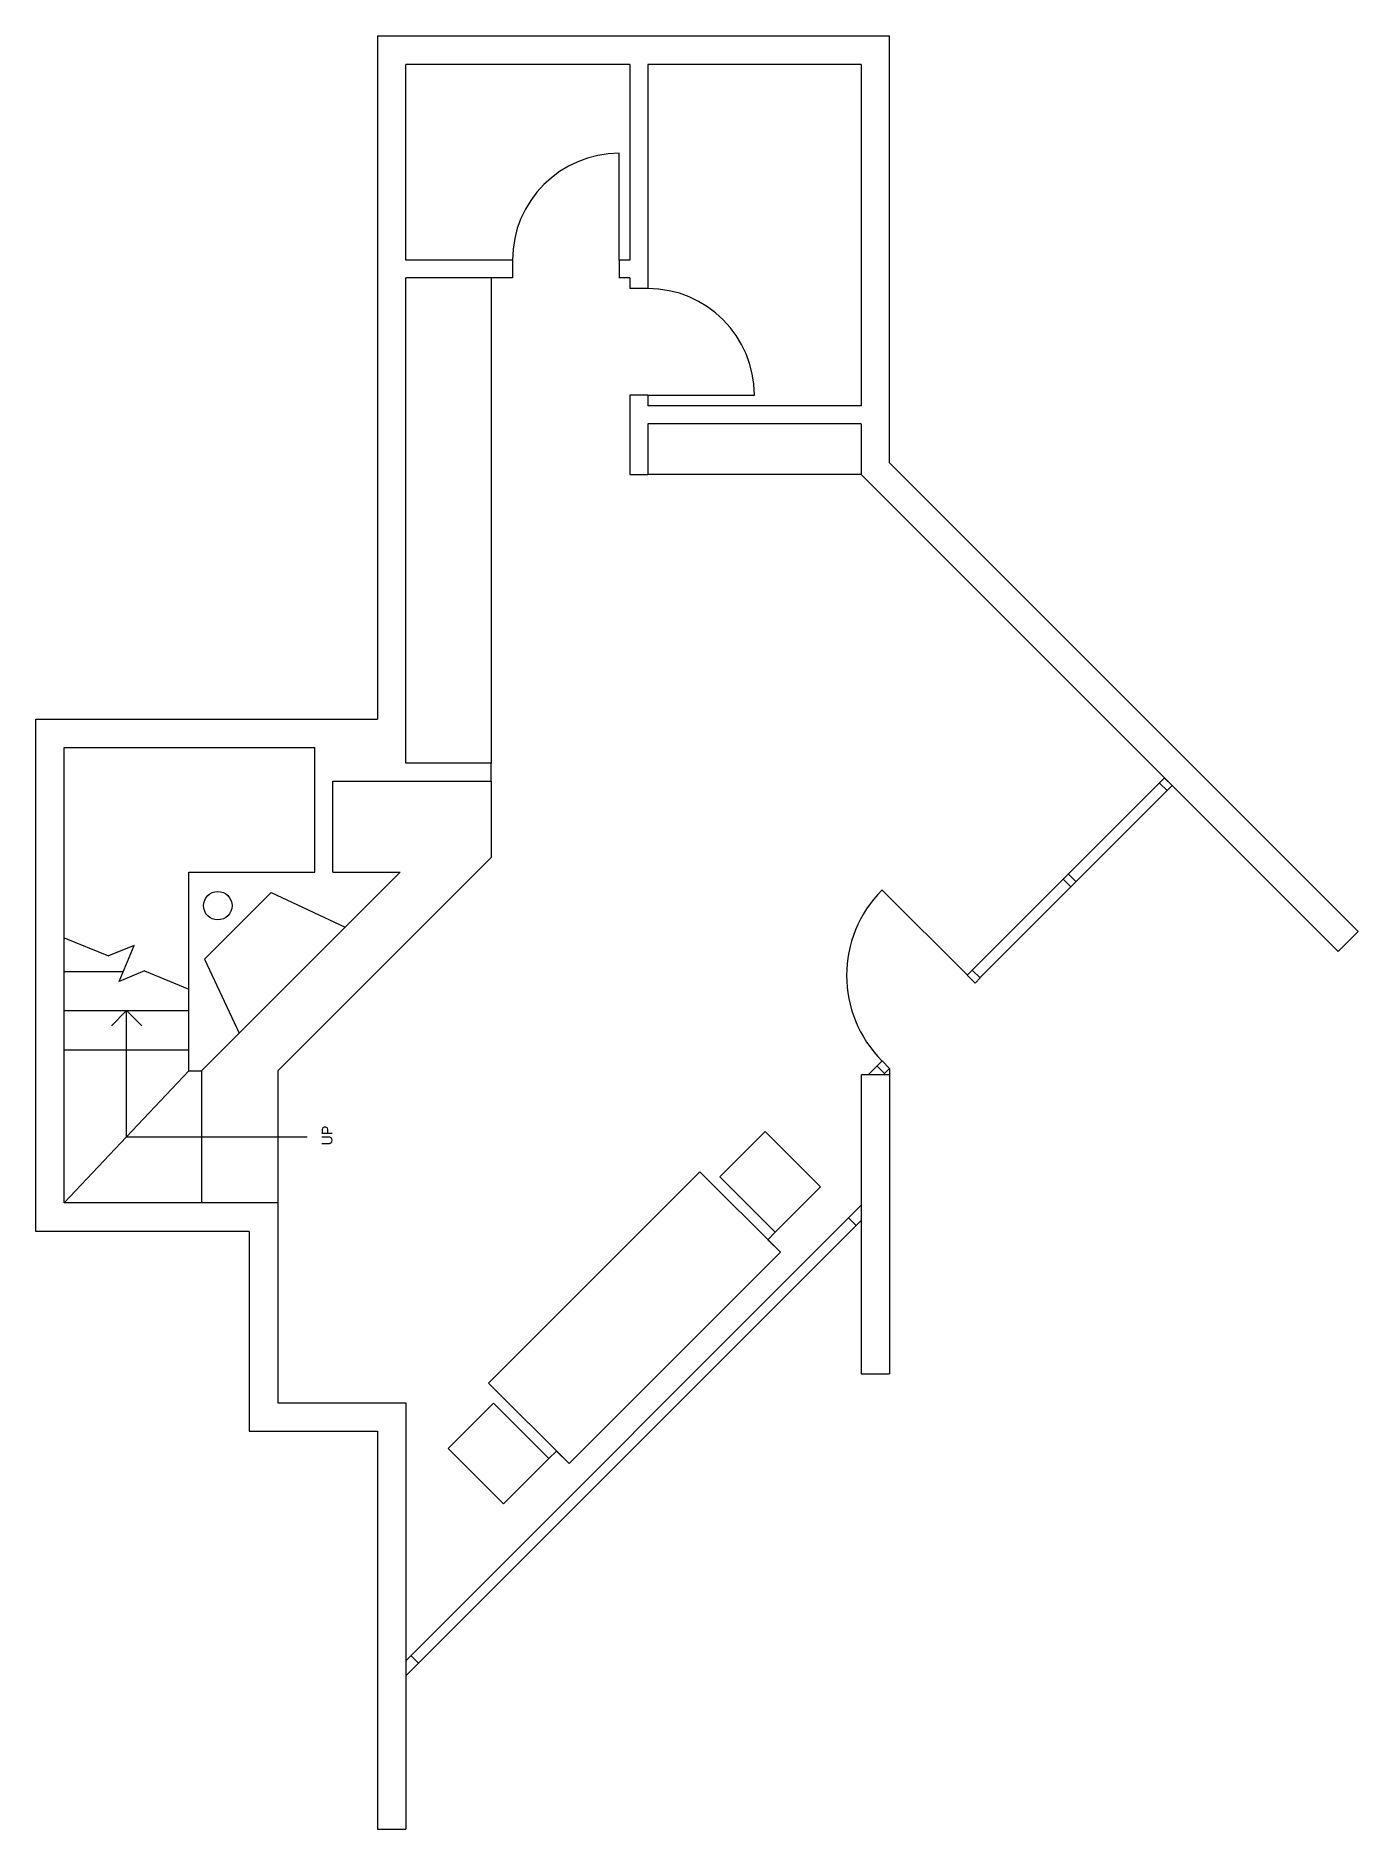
# Model space of a CAD drawing. Header units: inches. Extents: x -16659 to 2747, y 141 to 7454.
# Drawn here: x -14315 to -13943, y 141 to 645 of the extents above; entities that cross this region are included whole.
import ezdxf

# ---------------------------------------------------------------- set-up
doc = ezdxf.new("R2010")
doc.units = ezdxf.units.IN
doc.header["$LTSCALE"] = 0.5
doc.header["$MEASUREMENT"] = 0
for name, color, linetype in [('A-doors', 254, 'Continuous'), ('A-furniture', 33, 'Continuous'), ('A-glazing', 252, 'Continuous'), ('A-millwork', 252, 'Continuous'), ('A-stairs', 252, 'Continuous'), ('A-text', 254, 'Continuous'), ('A-walls', 7, 'Continuous')]:
    doc.layers.add(name, color=color, linetype=linetype)

msp = doc.modelspace()

# ---------------------------------------------------------------- texts
at = {"layer": 'A-text'}
msp.add_text('UP', height=3, rotation=90, dxfattribs=at).set_placement((-14231.23, 332.91))

# ---------------------------------------------------------------- linework, layer by layer
at = {"layer": 'A-doors'}
for p, q in [((-14150.6, 581.74), (-14150.6, 611.74)), ((-14142.6, 543.74), (-14112.6, 543.74)), ((-14052.72, 380.72), (-14076.76, 404.76))]:
    msp.add_line(p, q, dxfattribs=at)
for centre, radius, start, end in [((-14150.6, 581.74), 30, 90, 180), ((-14142.6, 543.74), 30, 0, 90), ((-14052.68, 380.67), 34, 135, 225)]:
    msp.add_arc(centre, radius, start, end, dxfattribs=at)
at = {"layer": 'A-furniture'}
msp.add_lwpolyline([(-14094, 321.24), (-14109.56, 336.8), (-14122.28, 324.07), (-14106.73, 308.52), (-14094, 321.24), (-14106.73, 308.52), (-14108.85, 306.39), (-14105.31, 302.86), (-14127.94, 325.49), (-14187.34, 266.09), (-14164.71, 243.46), (-14105.31, 302.86), (-14164.71, 243.46), (-14168.25, 247), (-14170.37, 244.88), (-14185.92, 260.43), (-14198.65, 247.7), (-14183.1, 232.15), (-14170.37, 244.88)], dxfattribs=at)
at = {"layer": 'A-glazing'}
for p, q in [((-14052.77, 380.77), (-13997.35, 436.19)), ((-14049.25, 379.97), (-13995.19, 434.03)), ((-13998.73, 434.73), (-13996.61, 432.61)), ((-13997.31, 436.15), (-13995.19, 434.03)), ((-13996.61, 432.61), (-13995.19, 434.03)), ((-14024.36, 409.19), (-14022.19, 407.02)), ((-14025.77, 407.77), (-14023.61, 405.61)), ((-14052.68, 380.67), (-14050.55, 378.55)), ((-14051.26, 382.09), (-14049.14, 379.97)), ((-14050.55, 378.55), (-14049.14, 379.97)), ((-14076.72, 356.63), (-14080.61, 352.74)), ((-14078.13, 355.22), (-14076.01, 353.1)), ((-14076.72, 356.63), (-14074.6, 354.51)), ((-14076.01, 353.1), (-14074.6, 354.51)), ((-14074.6, 354.51), (-14074.6, 352.74)), ((-14082.6, 316.09), (-14210.6, 188.09)), ((-14084.01, 310.43), (-14086.13, 312.55)), ((-14082.6, 311.84), (-14210.6, 183.84)), ((-14209.18, 189.5), (-14207.06, 187.38))]:
    msp.add_line(p, q, dxfattribs=at)
at = {"layer": 'A-millwork'}
for p, q in [((-14186.6, 576.74), (-14186.6, 440.3)), ((-14082.6, 521.43), (-14142.6, 521.43))]:
    msp.add_line(p, q, dxfattribs=at)
at = {"layer": 'A-stairs'}
for p, q in [((-14186.6, 435.3), (-14186.6, 413.83)), ((-14246.6, 353.83), (-14186.6, 413.83)), ((-14306.6, 391.29), (-14294.18, 386.14)), ((-14286.99, 389.12), (-14294.18, 386.14)), ((-14291.2, 378.96), (-14286.99, 389.12)), ((-14306.6, 381.79), (-14290.03, 381.79)), ((-14284.01, 381.93), (-14291.2, 378.96)), ((-14284.01, 381.93), (-14271.6, 376.79)), ((-14306.6, 370.79), (-14271.6, 370.79)), ((-14306.6, 359.79), (-14271.6, 359.79)), ((-14268.06, 353.83), (-14268.06, 316.74)), ((-14246.6, 353.83), (-14246.6, 316.74))]:
    msp.add_line(p, q, dxfattribs=at)
at = {"layer": 'A-text'}
for p, q in [((-14289.1, 370.79), (-14293.34, 366.55)), ((-14289.1, 370.79), (-14284.85, 366.55)), ((-14289.1, 335.29), (-14289.1, 370.79)), ((-14306.6, 316.74), (-14271.6, 353.83)), ((-14289.1, 335.29), (-14238.36, 335.29))]:
    msp.add_line(p, q, dxfattribs=at)
at = {"layer": 'A-walls'}
for p, q in [((-14218.6, 644.74), (-14218.6, 452.74)), ((-14218.6, 644.74), (-14074.6, 644.74)), ((-14074.6, 524.74), (-14074.6, 644.74)), ((-14147.6, 636.74), (-14210.6, 636.74)), ((-14210.6, 581.74), (-14210.6, 636.74)), ((-14147.6, 636.74), (-14147.6, 581.74)), ((-14142.6, 636.74), (-14142.6, 573.74)), ((-14082.6, 636.74), (-14142.6, 636.74)), ((-14082.6, 636.74), (-14082.6, 540.74)), ((-14180.6, 581.74), (-14210.6, 581.74)), ((-14180.6, 581.74), (-14180.6, 576.74)), ((-14150.6, 581.74), (-14150.6, 576.74)), ((-14147.6, 581.74), (-14150.6, 581.74)), ((-14210.6, 440.3), (-14210.6, 576.74)), ((-14180.6, 576.74), (-14210.6, 576.74)), ((-14147.6, 576.74), (-14150.6, 576.74)), ((-14147.6, 576.74), (-14147.6, 573.74)), ((-14147.6, 576.74), (-14147.6, 573.74)), ((-14142.6, 573.74), (-14147.6, 573.74)), ((-14142.6, 543.74), (-14147.6, 543.74)), ((-14147.6, 543.74), (-14147.6, 521.43)), ((-14142.6, 543.74), (-14142.6, 540.74)), ((-14142.6, 543.74), (-14142.6, 540.74)), ((-14082.6, 540.74), (-14142.6, 540.74)), ((-14142.6, 535.74), (-14142.6, 521.43)), ((-14082.6, 535.74), (-14142.6, 535.74)), ((-14082.6, 535.74), (-14082.6, 521.43)), ((-14074.6, 524.74), (-13942.89, 393.04)), ((-14147.6, 521.43), (-14142.6, 521.43)), ((-13948.54, 387.38), (-14082.6, 521.43)), ((-14314.6, 452.74), (-14218.6, 452.74)), ((-14314.6, 308.74), (-14314.6, 452.74)), ((-14306.6, 444.74), (-14236.15, 444.74)), ((-14306.6, 316.74), (-14306.6, 444.74)), ((-14236.15, 409.74), (-14236.15, 444.74)), ((-14186.6, 440.3), (-14210.6, 440.3)), ((-14186.6, 435.3), (-14186.6, 440.3)), ((-14231.15, 435.3), (-14186.6, 435.3)), ((-14231.15, 409.74), (-14231.15, 435.3)), ((-14271.6, 353.83), (-14271.6, 409.74)), ((-14271.6, 409.74), (-14236.15, 409.74)), ((-14231.15, 409.74), (-14212.15, 409.74)), ((-14212.15, 409.74), (-14227.62, 394.28)), ((-14248.43, 403.98), (-14267.16, 385.24)), ((-14248.43, 403.98), (-14227.62, 394.28)), ((-14257.6, 364.3), (-14227.62, 394.28)), ((-13942.89, 393.04), (-13948.54, 387.38)), ((-14267.16, 385.24), (-14257.46, 364.44)), ((-14257.6, 364.3), (-14268.06, 353.83)), ((-14271.6, 353.83), (-14268.06, 353.83)), ((-14082.6, 352.74), (-14082.6, 268.74)), ((-14074.6, 352.74), (-14082.48, 352.74)), ((-14074.6, 352.74), (-14074.6, 268.74)), ((-14246.6, 316.74), (-14306.6, 316.74)), ((-14246.6, 316.74), (-14246.6, 260.55)), ((-14254.6, 308.74), (-14314.6, 308.74)), ((-14254.6, 308.74), (-14254.6, 252.55)), ((-14082.6, 268.74), (-14074.6, 268.74)), ((-14246.6, 260.55), (-14210.6, 260.55)), ((-14210.6, 260.55), (-14210.6, 140.74)), ((-14254.6, 252.55), (-14218.6, 252.55)), ((-14218.6, 252.55), (-14218.6, 140.74)), ((-14218.6, 140.74), (-14210.6, 140.74))]:
    msp.add_line(p, q, dxfattribs=at)
msp.add_circle((-14263.45, 400.27), 4, dxfattribs=at)

msp.set_redraw_order([(e.dxf.handle, doc.entitydb.next_handle()) for e in msp.query("TEXT MTEXT ATTDEF DIMENSION ARC_DIMENSION")])  # texts and dimensions are drawn at this point

doc.saveas('drawing.dxf')
